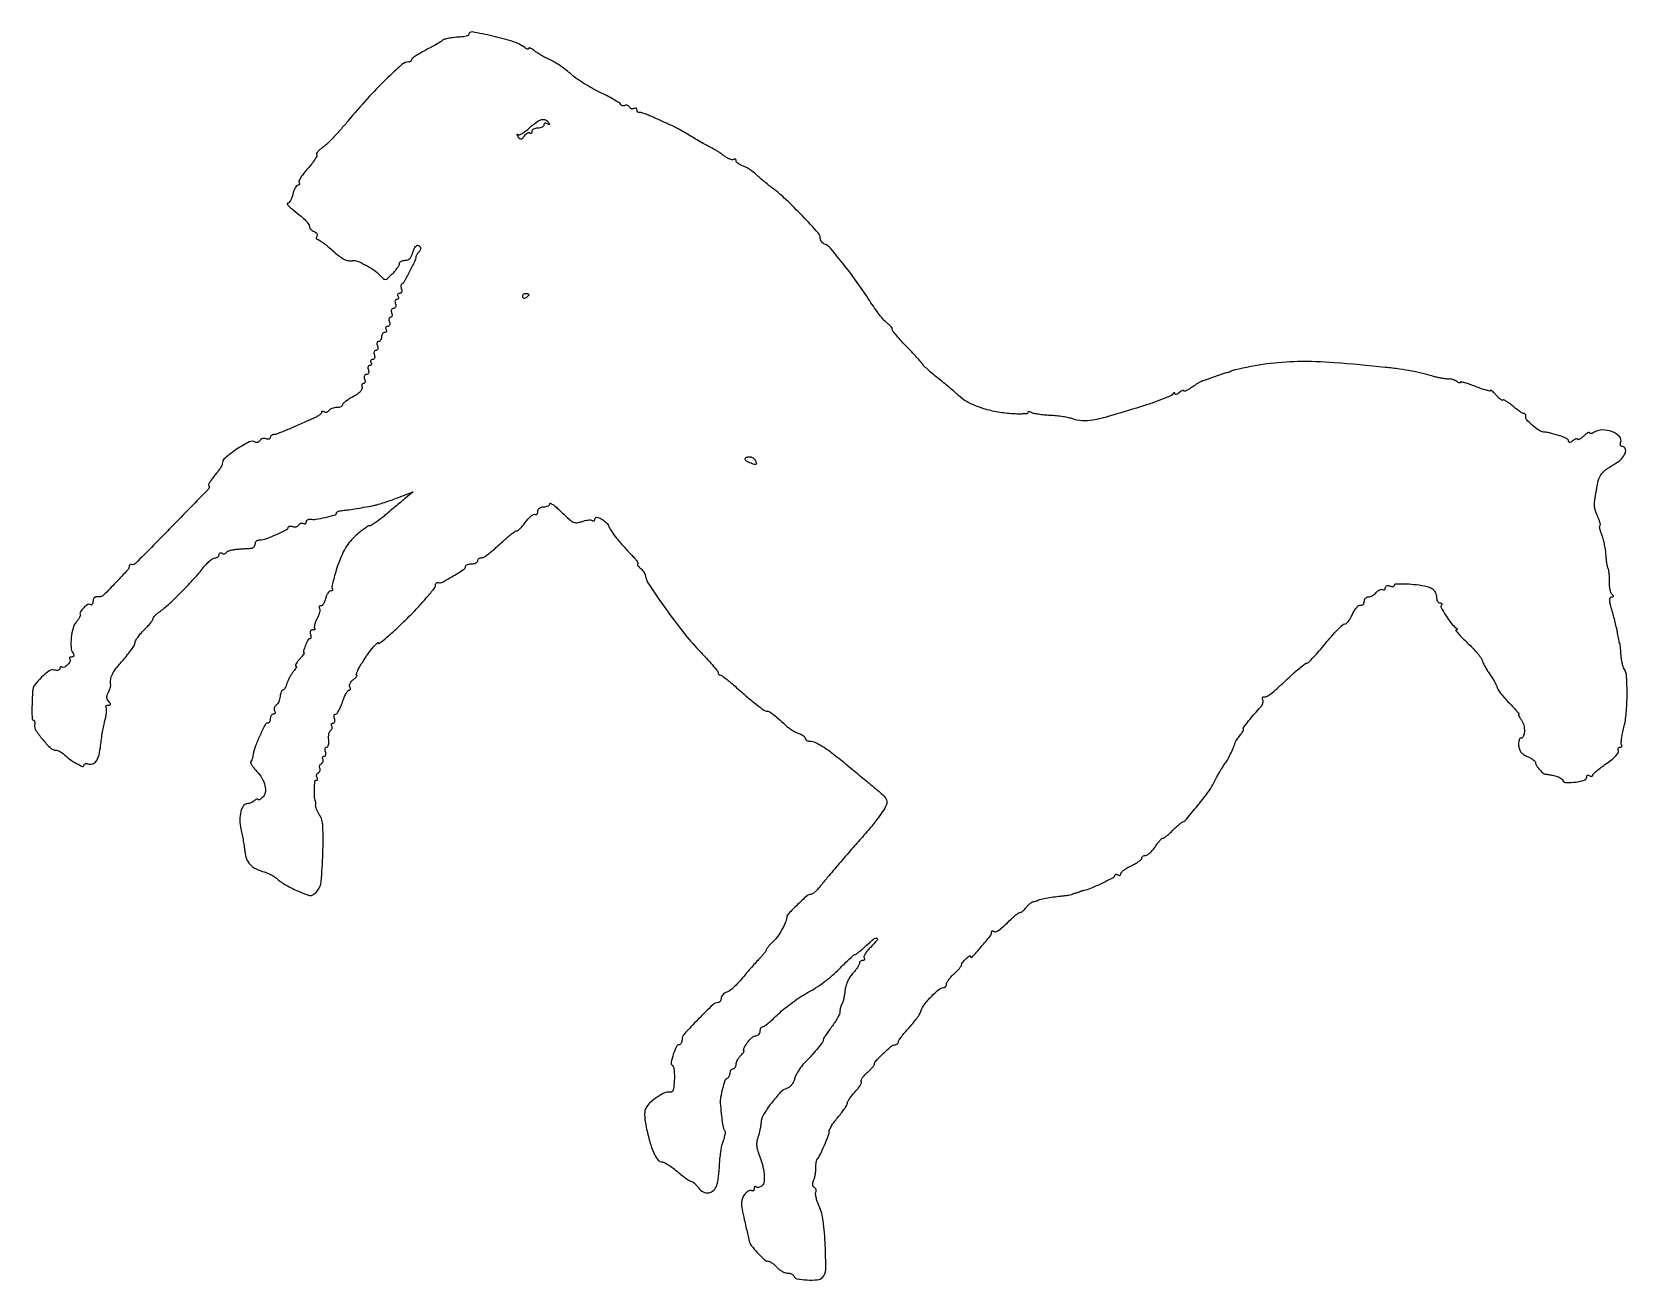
# Model space of a CAD drawing. Extents: x 1 to 531, y 1 to 416.
import ezdxf

# ---------------------------------------------------------------- set-up
doc = ezdxf.new("R2010")
doc.units = 0

msp = doc.modelspace()

# ---------------------------------------------------------------- linework, layer by layer
for points in [[(145.998013, 415.028466, -0.31225), (145.846557, 414.811338, -0.026598), (145.16234, 414.597265, -0.027772), (144.244662, 414.416481, -0.017403), (143.155961, 414.30265, 0.010465), (140.734852, 414.083415, 0.02528), (138.961432, 413.793976, 0.033334), (137.702861, 413.433463, 0.116437), (137, 412.97553, -0.069117), (136.616917, 412.671241, -0.003588), (135.251563, 411.87844, -0.005631), (133.605998, 410.963077, -0.004056), (131.75, 409.977247, 0.011632), (129.929836, 408.974803, 0.017466), (128.395312, 408.0093, 0.012503), (127.199951, 407.153143, 0.235266), (127, 406.751717, -0.131082), (126.923532, 406.465049, -0.100631), (126.708484, 406.220817, -0.088289), (126.386795, 406.056539, -0.074143), (126.007606, 406, 0.184377), (123.799898, 405.157249, 0.010779), (118.442403, 400.157469, 0.015316), (112.284827, 393.778424, 0.011042), (105.798866, 386.308662, -0.008321), (103.333529, 383.437966, -0.009317), (100.863472, 380.759018, -0.008713), (98.681843, 378.557717, -0.048143), (97.382137, 377.51473, 0.030491), (96.481181, 376.842523, 0.046786), (95.800146, 376.147631, 0.058838), (95.408896, 375.529477, 0.255427), (95.431259, 375.111226, -0.265366), (95.448886, 374.604877, -0.022593), (94.766826, 373.438533, -0.025204), (93.761129, 372.043818, -0.016611), (92.474269, 370.541633, 0.018389), (91.191411, 369.033299, 0.027569), (90.197246, 367.619599, 0.026199), (89.542491, 366.436266, 0.257093), (89.570162, 365.886475, -0.087273), (89.705163, 365.547955, -0.166138), (89.66935, 365.260402, -0.178763), (89.469295, 365.068793, -0.102872), (89.138472, 365, 0.223055), (88.717065, 364.802163, 0.048302), (88.253102, 364.11875, 0.041651), (87.823903, 363.148901, 0.029303), (87.5, 362, -0.03159), (87.170462, 360.851243, -0.044187), (86.72462, 359.88125, -0.052059), (86.236709, 359.202387, -0.214082), (85.785686, 359, 0.504666), (85.641157, 358.804273, 0.097467), (85.887735, 358.345326, 0.039846), (86.5788, 357.628336, 0.016598), (87.615141, 356.771323, -0.007652), (90.286626, 354.641418, -0.029), (91.854444, 353.191457, -0.047722), (92.730753, 352.087803, -0.144928), (93, 351.178417, 0.135083), (93.113681, 350.765313, 0.06208), (93.459243, 350.321054, 0.054904), (93.96538, 349.915085, 0.050019), (94.563382, 349.614052, -0.069381), (95.114498, 349.309425, -0.099723), (95.484691, 348.894529, -0.123594), (95.617935, 348.437686, -0.148943), (95.504365, 348.007063, 0.059701), (95.32476, 347.619862, 0.124369), (95.302444, 347.290189, 0.185501), (95.43568, 347.071264, 0.159724), (95.690983, 346.980816, -0.143553), (96.18133, 346.824357, -0.00905), (97.434141, 345.944778, -0.01273), (98.902063, 344.815639, -0.009081), (100.489071, 343.480816, 0.010894), (103.028722, 341.360406, 0.049684), (104.641907, 340.315903, 0.084757), (105.971389, 339.895593, 0.080339), (107.39104, 339.928592, -0.147426), (108.929019, 339.760023, -0.022373), (111.748899, 338.409497, -0.026078), (114.549811, 336.717069, -0.059961), (116.405727, 335.10417, 0.022978), (117.601986, 333.898578, 0.213197), (118.281556, 333.670936, 0.161488), (119.009536, 333.993489, 0.012026), (120.602953, 335.512043, 0.020047), (121.520647, 336.506433, 0.024248), (122.295867, 337.51206, 0.023942), (122.855913, 338.404613, 0.12883), (123, 338.954545, -0.175607), (123.144575, 339.353494, -0.092905), (123.555655, 339.692898, -0.073099), (124.167905, 339.922626, -0.053306), (124.891592, 340, 0.102549), (125.722417, 340.172211, 0.09348), (126.447766, 340.663337, 0.080962), (127.022088, 341.454981, 0.055092), (127.410644, 342.5, -0.034719), (127.722843, 343.457085, -0.046776), (128.141941, 344.265625, -0.05533), (128.598489, 344.827615, -0.196992), (129.019052, 345, -0.175289), (129.662448, 344.767289, -0.197878), (129.967771, 344.18929, -0.138512), (129.820972, 343.382553, -0.08272), (129.25, 342.583333, 0.03517), (128.958092, 342.247194, 0.03056), (128.700931, 341.857813, 0.031774), (128.51187, 341.475301, 0.074355), (128.434021, 341.166667, -0.087237), (128.037437, 339.748502, -0.007271), (126.331847, 336.316808, -0.004874), (124.486783, 332.820218, -0.163893), (123.806177, 332.185392, 0.186052), (123.582195, 331.957701, 0.082121), (123.477966, 331.541554, 0.064818), (123.503556, 331.007897, 0.047294), (123.663166, 330.435392, -0.072613), (123.786713, 329.886609, -0.120928), (123.709662, 329.421647, -0.152578), (123.447166, 329.114844, -0.140985), (123.047972, 329, 0.095723), (122.65063, 328.923227, 0.173661), (122.406028, 328.70625, 0.171987), (122.353415, 328.381563, 0.093667), (122.5, 328, -0.079467), (122.659353, 327.617748, -0.157566), (122.63462, 327.29375, -0.184509), (122.43288, 327.078784, -0.113538), (122.090402, 327, 0.172457), (121.747127, 326.877971, 0.149855), (121.53372, 326.559375, 0.105471), (121.493584, 326.074174, 0.059765), (121.638374, 325.5, -0.072198), (121.768056, 324.926168, -0.1207), (121.688598, 324.440365, -0.152772), (121.415689, 324.119991, -0.14144), (121, 324, 0.14144), (120.584311, 323.880009, 0.152772), (120.311402, 323.559635, 0.1207), (120.231944, 323.073832, 0.072198), (120.361626, 322.5, -0.053929), (120.513619, 321.925537, -0.097172), (120.492835, 321.440625, -0.145365), (120.308551, 321.122669, -0.191493), (120, 321, 0.191493), (119.691449, 320.877331, 0.145365), (119.507165, 320.559375, 0.097172), (119.486381, 320.074463, 0.053929), (119.638374, 319.5, -0.069008), (119.771857, 318.926317, -0.116977), (119.70238, 318.440625, -0.152575), (119.444764, 318.120613, -0.148627), (119.047972, 318, 0.095723), (118.65063, 317.923227, 0.173661), (118.406028, 317.70625, 0.171987), (118.353415, 317.381563, 0.093667), (118.5, 317, -0.082592), (118.656512, 316.6179, -0.161196), (118.6254, 316.29375, -0.182303), (118.413961, 316.078288, -0.108972), (118.059017, 316, 0.140337), (117.655173, 315.884374, 0.099915), (117.311086, 315.559375, 0.085131), (117.079345, 315.073318, 0.06887), (117, 314.5, -0.062722), (116.92777, 313.926468, -0.08088), (116.715469, 313.440625, -0.098158), (116.400789, 313.115494, -0.152681), (116.031385, 313, 0.184534), (115.710807, 312.877514, 0.147206), (115.516384, 312.559375, 0.100118), (115.488865, 312.074366, 0.055937), (115.638374, 311.5, -0.062927), (115.779282, 310.92599, -0.109632), (115.728935, 310.440625, -0.151303), (115.500163, 310.121579, -0.163532), (115.138374, 310, 0.163532), (114.776585, 309.878421, 0.151303), (114.547812, 309.559375, 0.109632), (114.497466, 309.07401, 0.062927), (114.638374, 308.5, -0.069008), (114.771857, 307.926317, -0.116977), (114.70238, 307.440625, -0.152575), (114.444764, 307.120613, -0.148627), (114.047972, 307, 0.095723), (113.65063, 306.923227, 0.173661), (113.406028, 306.70625, 0.171987), (113.353415, 306.381563, 0.093667), (113.5, 306, -0.079467), (113.659353, 305.617748, -0.157566), (113.63462, 305.29375, -0.184509), (113.43288, 305.078784, -0.113538), (113.090402, 305, 0.172457), (112.747127, 304.877971, 0.149855), (112.53372, 304.559375, 0.105471), (112.493584, 304.074174, 0.059765), (112.638374, 303.5, -0.072198), (112.768056, 302.926168, -0.1207), (112.688598, 302.440365, -0.152772), (112.415689, 302.119991, -0.14144), (112, 302, 0.14144), (111.584311, 301.880009, 0.152772), (111.311402, 301.559635, 0.1207), (111.231944, 301.073832, 0.072198), (111.361626, 300.5, -0.053929), (111.513619, 299.925537, -0.097172), (111.492835, 299.440625, -0.145365), (111.308551, 299.122669, -0.191493), (111, 299, 0.15718), (110.683191, 298.897885, 0.152034), (110.480539, 298.628761, 0.112702), (110.431545, 298.219717, 0.065383), (110.547732, 297.736208, -0.227033), (110.497691, 297.112736, -0.059681), (109.878174, 296.290671, -0.047451), (108.85191, 295.406892, -0.030537), (107.516347, 294.578737, 0.017323), (106.169389, 293.791987, 0.024501), (105.032927, 292.993834, 0.022345), (104.18699, 292.272662, 0.207963), (104, 291.842529, -0.213467), (103.855852, 291.520281, -0.080177), (103.429836, 291.247493, -0.060997), (102.802152, 291.061764, -0.041485), (102.059017, 291, 0.047606), (101.269959, 290.924701, 0.046638), (100.503689, 290.701458, 0.050526), (99.87003, 290.373446, 0.110089), (99.489919, 289.983688, -0.090427), (99.179369, 289.639411, -0.095498), (98.77286, 289.434921, -0.099685), (98.334197, 289.401101, -0.108373), (97.930902, 289.542705, 0.065123), (97.574435, 289.703398, 0.137187), (97.273452, 289.709653, 0.191349), (97.075841, 289.565565, 0.141597), (97, 289.303128, -0.219841), (96.817245, 288.907563, -0.02749), (96.045312, 288.320448, -0.028223), (94.994915, 287.692463, -0.019825), (93.75, 287.10217, 0.001324), (92.207307, 286.439412, 0.000628), (90.222366, 285.577466, 0.000622), (88.148343, 284.670668, 0.000881), (86.304864, 283.858059, -0.008552), (84.621277, 283.146571, -0.010644), (83.032183, 282.545805, -0.00906), (81.686054, 282.096661, -0.076127), (81.054864, 282, 0.090661), (80.652147, 281.926374, 0.095576), (80.309866, 281.715469, 0.099646), (80.08084, 281.400931, 0.108099), (80, 281.031385, -0.170338), (79.886291, 280.707295, -0.150241), (79.589088, 280.504982, -0.106442), (79.136572, 280.465361, -0.060487), (78.601151, 280.599558, 0.079342), (78.016242, 280.723038, 0.077271), (77.416328, 280.660098, 0.081875), (76.893866, 280.42543, 0.108341), (76.532052, 280.051862, -0.079822), (76.209478, 279.678748, -0.09122), (75.799765, 279.445968, -0.100758), (75.368111, 279.387821, -0.122263), (74.98036, 279.512138, 0.263559), (73.003595, 279.587641, 0.027148), (68.825889, 277.1314, 0.028072), (64.928549, 274.218026, 0.221717), (64, 272.226968, -0.12787), (63.866691, 271.714226, -0.0169), (63.282352, 270.744941, -0.018699), (62.492445, 269.623637, -0.014689), (61.556942, 268.467914, 0.018078), (60.649892, 267.331683, 0.026908), (59.948769, 266.270236, 0.025241), (59.487754, 265.383568, 0.250707), (59.512987, 264.978986, -0.344035), (59.389109, 263.848324, -0.00084), (47.255645, 251.42286, -0.000916), (35.116199, 239.078319, -0.279417), (33.814145, 238.75, 0.11613), (33.504031, 238.770718, 0.13788), (33.239155, 238.646489, 0.126253), (33.062022, 238.391446, 0.089201), (33, 238.046559, -0.18936), (32.594726, 237.014815, -0.003635), (28.58631, 232.762207, -0.003942), (24.537503, 228.595112, -0.168295), (23.444896, 228.055895, -0.016893), (23.20866, 228.03429, -0.004688), (22.836938, 228.016419, -0.004727), (22.415484, 228.004104, -0.004939), (22, 228, 0.153634), (21.618621, 227.879982, 0.097988), (21.29375, 227.542039, 0.080552), (21.074545, 227.037096, 0.062283), (21, 226.440983, -0.057307), (20.935851, 225.88313, -0.123371), (20.739534, 225.500904, -0.190638), (20.449263, 225.351971, -0.164171), (20.113307, 225.429973, 0.288194), (19.237062, 225.423307, 0.053401), (17.919963, 224.368009, 0.052753), (16.83811, 223.038892, 0.251722), (16.758184, 222.096305, -0.198427), (16.763946, 221.754173, -0.030801), (16.471575, 221.127469, -0.03033), (16.012466, 220.39311, -0.022185), (15.419938, 219.635505, 0.111055), (14.359672, 217.632757, 0.040893), (13.771304, 214.470396, 0.040651), (13.704543, 211.284367, 0.123946), (14.353415, 209.23718, -0.066866), (14.574674, 208.741774, -0.162211), (14.560786, 208.346387, -0.200671), (14.322581, 208.092128, -0.105869), (13.89235, 208, 0.048844), (13.463121, 207.957969, 0.146004), (13.204887, 207.821824, 0.260469), (13.146434, 207.623075, 0.141387), (13.273222, 207.393444, -0.312244), (13.413587, 206.622497, -0.080409), (12.675387, 205.509606, -0.076648), (11.597888, 204.653065, -0.272197), (10.75, 204.663977, 0.108203), (10.464329, 204.76145, 0.179814), (10.220313, 204.701069, 0.160773), (10.056532, 204.487221, 0.083887), (10, 204.152637, -0.214071), (9.852589, 203.824112, -0.118473), (9.457532, 203.612683, -0.08035), (8.860566, 203.555683, -0.04769), (8.1533, 203.670162, 0.21941), (6.438822, 203.364909, 0.040384), (3.894204, 201.269452, 0.041985), (1.667852, 198.716937, 0.144883), (0.932103, 196.673275, 0.004594), (0.714286, 192.196613, 0.015786), (0.691419, 189.287538, 0.015464), (0.798356, 187.332203, 0.3897), (1.161516, 186.999241, -0.243744), (1.396253, 186.877924, -0.08912), (1.559613, 186.528975, -0.06279), (1.629762, 186.01118, -0.038762), (1.587801, 185.397269, 0.185913), (1.996127, 183.587439, 0.026783), (4.310076, 180.499479, 0.026484), (6.93714, 177.677213, 0.194459), (8.61257, 177, -0.077965), (9.184046, 176.910345, -0.036554), (9.879719, 176.629004, -0.03508), (10.581125, 176.220378, -0.041307), (11.178571, 175.737035, 0.034259), (13.195734, 174.0576, 0.029633), (15.520584, 172.57874, 0.029031), (17.51169, 171.618757, 0.534032), (18, 171.945562, -0.143984), (18.100069, 172.285858, -0.149949), (18.367188, 172.511358, -0.117907), (18.772063, 172.580317, -0.071437), (19.25, 172.47912, 0.163744), (20.827205, 172.43703, 0.166047), (22.098335, 173.35804, 0.095634), (23.013966, 175.386576, 0.032929), (23.552934, 178.574652, -0.00991), (23.813521, 180.709562, -0.007386), (24.182329, 183.053737, -0.007472), (24.59585, 185.254114, -0.016792), (24.990145, 186.906154, 0.01897), (25.309884, 188.272136, 0.023765), (25.4972, 189.55963, 0.022995), (25.551765, 190.629212, 0.140556), (25.403492, 191.156154, -0.130975), (25.30673, 191.476769, -0.189958), (25.405, 191.75212, -0.144478), (25.697564, 191.937826, -0.069766), (26.140983, 192, 0.049117), (26.701687, 192.055213, 0.332216), (26.877059, 192.25, 0.199285), (26.776213, 192.573817, 0.022522), (26.246804, 193.153196, -0.081568), (25.799933, 193.775688, -0.099555), (25.614994, 194.46702, -0.088008), (25.702666, 195.242123, -0.050844), (26.060308, 196.112686, 0.021647), (26.420626, 196.862217, 0.023452), (26.704286, 197.620593, 0.023798), (26.884454, 198.288596, 0.095594), (26.895082, 198.70949, -0.080335), (26.885938, 200.525526, -0.076262), (27.44547, 202.287311, -0.052109), (28.719995, 204.302833, -0.016894), (31, 207, 0.013779), (32.531844, 208.789394, 0.018035), (33.825, 210.510435, 0.015732), (34.790349, 211.994027, 0.1372), (35, 212.743679, -0.129362), (35.181934, 213.43511, -0.024849), (35.88125, 214.540011, -0.024969), (36.851493, 215.780163, -0.020738), (38, 217, 0.012858), (39.149058, 218.182524, 0.017504), (40.11875, 219.309946, 0.014453), (40.852092, 220.281816, 0.155617), (41, 220.745537, -0.15623), (41.130042, 221.151567, -0.030975), (41.617188, 221.751715, -0.030065), (42.296673, 222.406535, -0.024023), (43.101065, 223.029241, 0.035636), (45.965793, 225.35519, 0.008345), (50.407184, 229.661013, 0.008924), (54.78511, 234.208906, 0.024232), (57.666605, 237.629543, -0.023914), (58.752152, 238.919862, -0.029363), (59.887973, 240.009928, -0.030174), (60.923862, 240.790581, -0.147423), (61.618689, 241, 0.075086), (62.146453, 241.079705, 0.088809), (62.59424, 241.311086, 0.100694), (62.893583, 241.655155, 0.129539), (63, 242.059017, -0.098926), (63.071817, 242.418448, -0.176081), (63.273452, 242.637945, -0.169366), (63.57557, 242.681645, -0.090666), (63.930902, 242.542705, 0.091579), (64.326847, 242.388711, 0.095876), (64.745048, 242.38992, 0.099489), (65.120405, 242.54526, 0.107034), (65.39524, 242.830494, -0.157364), (65.803389, 243.177815, -0.029951), (66.737142, 243.500785, -0.029315), (67.917274, 243.757886, -0.023272), (69.214338, 243.900298, 0.000936), (70.563928, 243.987731, 0.00096), (71.902024, 244.079514, 0.000928), (73.062949, 244.163551, 0.004044), (73.75, 244.220158, 0.102411), (74.227165, 244.364842, 0.09015), (74.632812, 244.691755, 0.087868), (74.905235, 245.14895, 0.090768), (75, 245.666667, -0.111213), (75.114553, 246.175314, -0.100043), (75.43861, 246.608333, -0.094672), (75.923033, 246.898802, -0.088066), (76.49314, 247, 0.087522), (78.5266, 247.358691, 0.016802), (82.013909, 248.762893, 0.010312), (85.491681, 250.38753, 0.285701), (86, 251.204515, -0.231114), (86.114341, 251.438672, -0.131535), (86.410912, 251.564314, -0.082117), (86.862742, 251.553147, -0.044487), (87.398849, 251.400442, 0.079342), (87.983758, 251.276962, 0.077271), (88.583672, 251.339902, 0.081875), (89.106134, 251.57457, 0.108341), (89.467948, 251.948138, -0.08451), (89.794407, 252.318712, -0.093295), (90.214763, 252.545053, -0.100463), (90.66252, 252.593431, -0.11575), (91.069098, 252.457295, 0.095669), (91.424206, 252.322488, 0.173618), (91.726548, 252.374932, 0.17203), (91.928753, 252.608048, 0.093719), (92, 252.98482, -0.118627), (92.097187, 253.388685, -0.120258), (92.367188, 253.701754, -0.110115), (92.77279, 253.873438, -0.087277), (93.25, 253.876758, 0.080533), (95.153237, 253.864502, 0.018159), (98.341532, 254.47964, 0.010686), (101.537985, 255.289976, 0.337266), (102, 255.897005, -0.219487), (102.124512, 256.166985, -0.065838), (102.514062, 256.419468, -0.05232), (103.079908, 256.619014, -0.036254), (103.75, 256.728539, 0.013009), (105.444504, 256.925223, 0.003578), (108.100162, 257.323129, 0.003556), (111.151858, 257.824988, 0.003373), (114.250429, 258.378757, 0.025574), (115.463591, 258.668872, 0.006043), (117.454814, 259.280366, 0.006205), (119.729328, 260.040301, 0.006079), (122, 260.861487), (127.5, 262.926502), (125, 260.870245, 0.001262), (123.743958, 259.831821, 0.000451), (121.956563, 258.343771, 0.000447), (119.998702, 256.707844, 0.000528), (118.150001, 255.156993, -0.009942), (116.431221, 253.769413, -0.014754), (114.867385, 252.629697, -0.009797), (113.539668, 251.758504, -0.207601), (113.083647, 251.688785, 0.209868), (112.637589, 251.618604, 0.011725), (111.445557, 250.814877, 0.016436), (110.041866, 249.74878, 0.011163), (108.513114, 248.448678, 0.035708), (106.576509, 246.460823, 0.039664), (105.016128, 244.282829, 0.034989), (103.675703, 241.659839, 0.019467), (102.398456, 238.302777, 0.009436), (101.567908, 235.671557, 0.013841), (100.945939, 233.325978, 0.00914), (100.522946, 231.372513, 0.18935), (100.628005, 230.792883, -0.109732), (100.733114, 230.490939, -0.182695), (100.668598, 230.232909, -0.160588), (100.438649, 230.059573, -0.082051), (100.078069, 230, 0.189922), (99.634611, 229.825252, 0.058024), (99.159277, 229.265625, 0.048811), (98.727259, 228.456976, 0.036821), (98.410644, 227.5, -0.033639), (98.10071, 226.542859, -0.045696), (97.688259, 225.734375, -0.05385), (97.241337, 225.171027, -0.200769), (96.832575, 225, 0.096731), (96.509046, 224.936818, 0.174447), (96.310385, 224.758626, 0.171163), (96.268649, 224.491868, 0.092697), (96.389805, 224.1783, -0.16531), (96.500775, 223.695485, -0.034978), (96.351068, 222.831988, -0.033085), (96.025471, 221.807576, -0.026179), (95.544799, 220.748989, 0.024541), (95.068283, 219.70862, 0.034799), (94.756993, 218.739724, 0.037421), (94.62468, 217.952364, 0.222854), (94.762644, 217.570689, -0.167816), (94.867447, 217.35531, -0.257798), (94.791557, 217.16764, -0.127646), (94.51027, 217.039318, -0.043546), (94.059678, 217, 0.127746), (93.610662, 216.883377, 0.158048), (93.317925, 216.568555, 0.128612), (93.230055, 216.084957, 0.07271), (93.361626, 215.5, -0.048567), (93.520279, 214.925294, -0.088859), (93.517876, 214.440625, -0.138659), (93.361327, 214.122871, -0.21248), (93.085247, 214, 0.284573), (92.478762, 213.624405, 0.022707), (91.681825, 211.822504, 0.022314), (91.052632, 209.963678, 0.329567), (91.278243, 209.354988, -0.422799), (91.30311, 209.226834, -0.008483), (90.875269, 208.634232, -0.014667), (90.309605, 207.922609, -0.008653), (89.595012, 207.104988, 0.019971), (88.91987, 206.296279, 0.044032), (88.487545, 205.61834, 0.088862), (88.348291, 205.171993, 0.451365), (88.5, 205, -0.381038), (88.67137, 204.847221, -0.127734), (88.620637, 204.485938, -0.057057), (88.307241, 203.922485, -0.024757), (87.773268, 203.25, 0.033326), (87.134731, 202.416923, 0.020055), (86.486554, 201.353125, 0.020042), (85.924638, 200.238783, 0.032804), (85.550893, 199.25, -0.027446), (85.235705, 198.388353, -0.038218), (84.855196, 197.660937, -0.042637), (84.467647, 197.144286, -0.213665), (84.145417, 197, 0.242311), (83.857305, 196.851665, 0.058067), (83.589256, 196.365493, 0.046859), (83.3777, 195.667324, 0.031356), (83.262899, 194.839977, -0.046523), (83.113456, 193.9597, -0.043407), (82.801886, 193.10056, -0.046349), (82.385564, 192.385582, -0.099652), (81.921979, 191.951781, 0.093267), (81.524529, 191.589185, 0.096401), (81.291714, 191.110916, 0.09918), (81.258911, 190.591758, 0.105125), (81.430902, 190.111803, -0.072223), (81.61547, 189.686428, -0.148061), (81.605103, 189.326592, -0.188844), (81.406576, 189.08901, -0.126017), (81.059017, 189, 0.140337), (80.655173, 188.884374, 0.099915), (80.311086, 188.559375, 0.085131), (80.079345, 188.073318, 0.06887), (80, 187.5, -0.057502), (79.933802, 186.926281, -0.076763), (79.738145, 186.440625, -0.095686), (79.448627, 186.115148, -0.164718), (79.10858, 186, 0.281402), (78.267732, 185.48607, 0.010752), (76.598425, 182.048435, 0.019246), (75.103951, 178.434028, 0.042648), (74.313873, 175.560722, -0.01814), (74.140308, 174.782266, -0.020237), (73.915916, 174.046761, -0.020025), (73.675982, 173.440114, -0.092444), (73.463388, 173.130055, 0.319199), (73.407017, 172.796556, 0.029897), (73.837052, 172.028269, 0.029677), (74.520542, 171.089654, 0.018403), (75.425472, 170.069333, -0.058385), (77.233306, 167.66989, -0.077978), (78.226703, 165.134438, -0.097228), (78.280998, 162.866235, -0.16433), (77.38581, 161.210573, -0.024216), (76.853168, 160.761058, -0.056892), (76.407082, 160.494341, -0.132024), (76.122502, 160.447631, -0.385263), (76, 160.583018, 0.318537), (75.888762, 160.73991, 0.158596), (75.632812, 160.745726, 0.070464), (75.230334, 160.5599, 0.02988), (74.75, 160.207482, -0.036993), (74.197906, 159.814359, -0.03309), (73.573437, 159.490312, -0.034632), (72.971761, 159.275258, -0.08187), (72.5, 159.222839, 0.252435), (71.135015, 158.577191, 0.094215), (70.189149, 156.601787, 0.069457), (69.847371, 153.767174, 0.053789), (70.239121, 150.678808, -0.009627), (70.640128, 148.837134, -0.006806), (71.022297, 146.755015, -0.006872), (71.333191, 144.754461, -0.014388), (71.508672, 143.189328, 0.076676), (72.079975, 140.812943, 0.095372), (73.321397, 138.914616, 0.086409), (75.287591, 137.483782, 0.052122), (78, 136.485834, -0.040555), (79.102521, 136.108853, -0.023833), (80.353125, 135.492065, -0.023733), (81.552347, 134.751359, -0.037015), (82.5, 133.99322, 0.041789), (83.583495, 133.143217, 0.014344), (85.281817, 132.094937, 0.014142), (87.230149, 131.040569, 0.015894), (89.161503, 130.140821, 0.008309), (92.119707, 128.933249, 0.085857), (93.406104, 128.67295, 0.165022), (94.351833, 128.964192, 0.052397), (95.465619, 129.962009, 0.162682), (96.924074, 133.290048, 0.014546), (97.491929, 142.527314, 0.01568), (97.500695, 151.751719, 0.136166), (96.295298, 155.633659, -0.021666), (95.781318, 156.514072, -0.025029), (95.371894, 157.395043, -0.025243), (95.104143, 158.16536, -0.116409), (95.079641, 158.633659, 0.02789), (95.125456, 159.002033, 0.023982), (95.133269, 159.392387, 0.024691), (95.105733, 159.747855, 0.061538), (95.041455, 160, -0.080522), (94.704032, 161.568997, -0.022338), (94.687704, 164.09478, -0.014472), (94.855369, 166.588085, -0.386369), (95.309017, 167.000073, 0.143019), (95.569111, 167.075998, 0.191463), (95.711382, 167.273474, 0.136258), (95.703894, 167.574417, 0.064551), (95.542705, 167.930902, -0.110145), (95.402413, 168.334982, -0.099917), (95.439712, 168.775821, -0.094986), (95.649431, 169.185645, -0.088941), (96, 169.5, 0.082063), (96.354115, 169.808915, 0.092249), (96.572832, 170.203881, 0.100657), (96.623747, 170.622221, 0.11907), (96.5, 171, -0.11907), (96.376253, 171.377779, -0.100657), (96.427168, 171.796119, -0.092249), (96.645885, 172.191085, -0.082063), (97, 172.5, 0.088941), (97.350569, 172.814355, 0.094986), (97.560288, 173.224179, 0.099917), (97.597587, 173.665018, 0.110145), (97.457295, 174.069098, -0.08716), (97.315434, 174.424589, -0.166025), (97.352836, 174.726548, -0.178851), (97.562601, 174.927745, -0.10301), (97.909598, 175, 0.172457), (98.252873, 175.122029, 0.149855), (98.46628, 175.440625, 0.105471), (98.506416, 175.925826, 0.059765), (98.361626, 176.5, -0.055992), (98.212187, 177.074364, -0.100197), (98.23989, 177.559375, -0.147252), (98.43459, 177.87752, -0.184348), (98.755498, 178, 0.248517), (99.105882, 178.185617, 0.081347), (99.359715, 178.733111, 0.058661), (99.48541, 179.539644, 0.036704), (99.451015, 180.495697, -0.036418), (99.414565, 181.493068, -0.043433), (99.530069, 182.426719, -0.048804), (99.766816, 183.172394, -0.154273), (100.10484, 183.564795, 0.099382), (100.414984, 183.854703, 0.098025), (100.591085, 184.243212, 0.097863), (100.606048, 184.670058, 0.098696), (100.457295, 185.069098, -0.08716), (100.315434, 185.424589, -0.166025), (100.352836, 185.726548, -0.178851), (100.562601, 185.927745, -0.10301), (100.909598, 186, 0.172457), (101.252873, 186.122029, 0.149855), (101.46628, 186.440625, 0.105471), (101.506416, 186.925826, 0.059765), (101.361626, 187.5, -0.054547), (101.2104, 188.074434, -0.098089), (101.233267, 188.559375, -0.145968), (101.420688, 188.877383, -0.189301), (101.732952, 189, 0.239396), (102.176329, 189.225191, 0.028828), (102.789505, 190.175, 0.029231), (103.425391, 191.46762, 0.019991), (104, 193, -0.018978), (104.571101, 194.532464, -0.027963), (105.196403, 195.825, -0.026877), (105.795749, 196.780467, -0.243874), (106.219077, 197, 0.149183), (106.505961, 197.087545, 0.191612), (106.660339, 197.313295, 0.132299), (106.645885, 197.657997, 0.06223), (106.458879, 198.066535, -0.169997), (106.345923, 198.579361, -0.082587), (106.536829, 199.231513, -0.066971), (106.990867, 199.919531, -0.051392), (107.649862, 200.534731, 0.019644), (108.308907, 201.076044, 0.048745), (108.732525, 201.533997, 0.128569), (108.854522, 201.828009, 0.44259), (108.737455, 201.968197, -0.500537), (108.577966, 202.200843, -0.023407), (108.982884, 203.232556, -0.023115), (109.674052, 204.60329, -0.012463), (110.643764, 206.227738, -0.012616), (112.549964, 209.085029, -0.021148), (114.310028, 211.372397, -0.028622), (115.627348, 212.771317, -0.658388), (116, 212.610989, 0.633823), (116.297616, 212.470528, 0.005351), (118.82656, 214.598813, 0.010123), (121.858335, 217.314878, 0.006255), (125.316269, 220.623147, 0.009636), (128.977618, 224.355962, 0.013186), (132.117259, 227.863619, 0.008684), (134.606921, 230.90267, 0.168824), (135, 232.033659, -0.100036), (135.070591, 232.382959, -0.127899), (135.269377, 232.6427, -0.129489), (135.56739, 232.77067, -0.103923), (135.917027, 232.75, 0.193376), (137.259867, 232.906313, 0.011359), (140.895399, 234.99095, 0.010045), (144.4685, 237.248267, 0.251954), (145, 238.236068, -0.233784), (145.1448, 238.528831, -0.071948), (145.5875, 238.775595, -0.054923), (146.234036, 238.944219, -0.036364), (147, 239, 0.048028), (147.765418, 239.073693, 0.068025), (148.4125, 239.29375, 0.088204), (148.848523, 239.618118, 0.191087), (149, 240, -0.103343), (149.079718, 240.381578, -0.098858), (149.306148, 240.70625, -0.096874), (149.644395, 240.923814, -0.094894), (150.042206, 241, 0.122983), (151.033293, 241.247518, 0.039464), (152.321144, 242.070017, 0.020786), (154.229398, 243.641171, 0.003704), (157.649291, 246.75, -0.011111), (159.060172, 247.994886, -0.015282), (160.38552, 249.045312, -0.011908), (161.520303, 249.848297, -0.149091), (162.017755, 250, 0.177469), (162.464809, 250.163836, 0.021593), (163.245247, 250.884704, 0.02346), (164.125266, 251.858286, 0.017321), (165.008372, 253.011758, -0.027681), (165.897118, 254.124096, -0.042343), (166.794256, 254.971147, -0.050994), (167.578508, 255.473997, -0.261163), (168.076467, 255.452741, 0.155283), (168.426608, 255.365023, 0.191438), (168.728712, 255.507592, 0.128552), (168.932928, 255.885112, 0.060112), (169, 256.440983, -0.12119), (169.150115, 257.051226, -0.106973), (169.570715, 257.555123, -0.093907), (170.214978, 257.886332, -0.072022), (171, 258, 0.049959), (171.765325, 258.076661, 0.069942), (172.4125, 258.305101, 0.090092), (172.847934, 258.642127, 0.185177), (173, 259.038643, -0.569033), (173.253789, 259.189436, -0.033492), (174.186505, 258.597478, -0.024768), (175.488232, 257.540505, -0.012219), (177.039167, 256.078285, 0.012907), (179.396172, 253.862217, 0.074456), (180.823274, 252.926943, 0.128226), (182.086739, 252.701674, 0.071296), (183.623083, 253.046796, -0.028828), (184.664501, 253.375438, -0.033159), (185.689412, 253.563789, -0.035219), (186.563353, 253.603179, -0.132825), (187.083916, 253.448137, 0.096717), (187.433326, 253.316322, 0.174436), (187.7309, 253.3697, 0.171175), (187.929997, 253.601875, 0.092711), (188, 253.976167, -0.455813), (188.58192, 254.481876, -0.092029), (190.062, 253.985713, -0.06058), (191.750119, 252.760024, -0.114337), (192.687182, 251.372807, 0.061207), (193.508819, 249.827447, 0.01598), (195.196874, 247.573831, 0.014445), (197.474816, 244.889768, 0.009056), (200.284478, 241.87823, -0.013779), (201.298224, 240.770859, -0.027906), (202.020576, 239.836138, -0.039618), (202.405445, 239.168513, -0.537901), (202.284478, 238.968197, 0.340606), (202.132469, 238.840918, 0.186053), (202.171065, 238.586828, 0.066958), (202.476584, 238.186902, 0.025298), (203, 237.71458, -0.036977), (203.592975, 237.15384, -0.03114), (204.134624, 236.480115, -0.032292), (204.552089, 235.799717, -0.071609), (204.756166, 235.227886, 0.097816), (206.135188, 231.918594, 0.007588), (211.621321, 223.985235, 0.011316), (217.56633, 216.047349, 0.025687), (222.490694, 210.396574, -0.005743), (224.985252, 207.754522, -0.008702), (227.087891, 205.39457, -0.004203), (228.808132, 203.360469, -0.175156), (229, 202.829565, 0.088622), (229.056902, 202.511052, 0.09221), (229.220313, 202.236869, 0.096613), (229.463823, 202.049124, 0.108737), (229.75, 201.976797, -0.144329), (230.201762, 201.828288, -0.009331), (231.33733, 201.012539, -0.012993), (232.666638, 199.964592, -0.009286), (234.100485, 198.726797, 0.005192), (238.318171, 195.025107, 0.011298), (241.646794, 192.292641, 0.008679), (244.257744, 190.318459, 0.158827), (245.234985, 190, -0.131136), (246.047567, 189.783154, -0.030994), (247.229502, 189.002802, -0.020566), (248.881265, 187.648878, -0.005562), (251.382839, 185.369855, 0.026402), (252.416794, 184.503886, 0.02005), (253.633769, 183.663562, 0.020421), (254.842324, 182.966133, 0.043835), (255.834691, 182.552467, -0.03668), (256.66348, 182.220805, -0.047109), (257.36394, 181.793147, -0.054921), (257.849621, 181.33886, -0.179143), (258, 180.932612, 0.161484), (258.117966, 180.57688, 0.096417), (258.45096, 180.273955, 0.077863), (258.948057, 180.069332, 0.058839), (259.535183, 180, -0.113102), (261.349354, 179.584309, -0.029838), (263.963913, 178.121311, -0.022292), (267.390985, 175.703618, -0.008425), (271.965834, 172.035681, 0.000137), (274.236482, 170.152493, 0.000132), (276.539122, 168.244856, 0.00013), (278.570596, 166.563661, 0.000476), (279.859049, 165.5, -0.010143), (283.771096, 162.141219, -0.107873), (284.993807, 160.450591, -0.205849), (285.00202, 158.872981, -0.053295), (283.739572, 156.601697, -0.003802), (281.846455, 153.957775, -0.010394), (280.455761, 152.127614, -0.010811), (279.021166, 150.397186, -0.004411), (277, 148.104975, 0.00392), (273.521743, 144.168074, 0.002118), (269.298133, 139.269566, 0.001946), (265.328077, 134.588737, 0.008253), (263.009759, 131.739536, -0.021416), (262.109402, 130.690638, -0.026973), (261.186043, 129.804739, -0.026925), (260.355533, 129.164258, -0.151925), (259.82742, 129, 0.183695), (258.591719, 128.530162, 0.009705), (255.437009, 125.614221, 0.01024), (252.413114, 122.586832, 0.166015), (251.814654, 121.3, -0.074102), (251.359532, 119.548425, -0.02837), (250.241455, 117.285316, -0.028345), (248.796128, 115.041639, -0.043451), (247.279546, 113.297749, 0.012496), (246.406406, 112.410975, 0.017144), (245.669617, 111.568156, 0.013914), (245.110414, 110.842046, 0.158415), (245, 110.502294, -0.154152), (244.891809, 110.159709, -0.013328), (244.339063, 109.414902, -0.016568), (243.611821, 108.548392, -0.012097), (242.75, 107.633544, 0.011309), (241.656004, 106.475892, 0.004263), (240.176429, 104.809188, 0.00422), (238.596518, 102.967451, 0.005126), (237.148481, 101.214165, -0.018643), (235.726021, 99.583678, -0.020275), (234.223792, 98.110584, -0.020233), (232.843459, 96.960629, -0.08692), (231.898481, 96.467779, 0.063945), (231.172655, 96.130456, 0.064431), (230.557679, 95.621395, 0.070659), (230.141435, 95.025309, 0.117663), (230, 94.432612, -0.066413), (229.926936, 93.88497, -0.083508), (229.713008, 93.42083, -0.099345), (229.395577, 93.110409, -0.145053), (229.023005, 93, 0.193327), (227.218093, 92.275028, 0.008726), (222.378952, 87.475052, 0.008907), (217.719291, 82.515154, 0.186204), (217, 80.650666, -0.05269), (216.933263, 80.019128, -0.072534), (216.734986, 79.484883, -0.092429), (216.442121, 79.126056, -0.177308), (216.097825, 79, 0.290202), (215.141532, 78.393922, 0.029867), (214.100181, 75.796571, 0.029802), (213.376435, 73.097724, 0.299508), (213.787865, 72.066419, -0.204816), (214.237081, 71.34601, -0.026759), (214.421587, 69.507289, -0.026039), (214.40816, 67.093174, -0.015148), (214.153669, 64.206163, -0.098758), (213.999327, 63.732653, -0.106768), (213.677953, 63.369691, -0.107968), (213.23863, 63.174417, -0.103024), (212.75, 63.175475, 0.168355), (211.179129, 62.976341, 0.033438), (208.693699, 61.531657, 0.035927), (206.326343, 59.67453, 0.085803), (204.956796, 57.919272, 0.099128), (204.611706, 56.778637, 0.037412), (204.575898, 55.104693, 0.029352), (204.819342, 52.941902, 0.014604), (205.367372, 50.238113, 0.015093), (206.589121, 45.633764, 0.041342), (207.811934, 42.501448, 0.063879), (209.063016, 40.601906, 0.218584), (210.374059, 40, -0.124252), (211.095476, 39.817913, -0.018035), (212.412459, 39.045312, -0.019495), (213.930251, 37.994424, -0.015585), (215.482577, 36.75, 0.010085), (217.000999, 35.505078, 0.013938), (218.415616, 34.454688, 0.010477), (219.622685, 33.646709, 0.143197), (220.124444, 33.5, -0.156024), (220.542396, 33.366325, -0.031025), (221.159684, 32.865987, -0.0301), (221.833075, 32.167977, -0.024068), (222.473246, 31.341659, 0.121903), (224.024347, 29.988975, 0.16097), (225.865226, 29.700649, 0.15846), (227.53641, 30.566753, 0.117537), (228.620715, 32.357971, 0.036218), (228.899707, 33.508314, 0.010154), (229.167529, 35.339529, 0.010184), (229.386742, 37.428629, 0.010558), (229.517549, 39.5, -0.01667), (229.676589, 41.608425, -0.01438), (229.980806, 43.808858, -0.014612), (230.372641, 45.788958, -0.040105), (230.79987, 47.147177, 0.025539), (231.166667, 48.204739, 0.034576), (231.381079, 49.192949, 0.037006), (231.437888, 49.99677, 0.198023), (231.272472, 50.394195, -0.147618), (230.896182, 51.095809, -0.010939), (230.508051, 53.262145, -0.013399), (230.146252, 56.059746, -0.007361), (229.845869, 59.5, -0.059901), (229.944616, 61.58667, -0.022991), (230.559219, 64.429454, -0.015933), (231.370294, 67.139917, -0.231449), (232.052857, 67.833333, 0.116727), (232.415141, 68.065956, 0.067982), (232.721777, 68.484896, 0.062078), (232.929363, 69.01681, 0.062102), (233, 69.583333, -0.068857), (233.074923, 70.1248, -0.085122), (233.29375, 70.583854, -0.099913), (233.618662, 70.890798, -0.140362), (234, 71, 0.141492), (234.381339, 71.110117, 0.099788), (234.70625, 71.419643, 0.084734), (234.925111, 71.882535, 0.068255), (235, 72.428571, -0.083576), (235.111012, 73.088072, -0.037263), (235.461607, 73.899107, -0.035542), (235.970075, 74.721837, -0.040215), (236.571429, 75.428571, 0.017822), (237.133644, 76.032361, 0.039496), (237.506621, 76.538393, 0.07905), (237.647652, 76.873412, 0.486597), (237.548376, 77, -0.484292), (237.422667, 77.159066, -0.04058), (237.609704, 77.734375, -0.030467), (238.005433, 78.540468, -0.015692), (238.591957, 79.5, -0.035579), (239.320991, 80.456677, -0.039402), (240.15568, 81.265625, -0.042987), (240.969809, 81.828662, -0.130517), (241.61501, 82, 0.107491), (242.143421, 82.114927, 0.099558), (242.593159, 82.440625, 0.095748), (242.894693, 82.927356, 0.091183), (243, 83.5, -0.055952), (243.06441, 84.073775, -0.075447), (243.255099, 84.559375, -0.094749), (243.53711, 84.88501, -0.168604), (243.868421, 85, 0.163214), (244.392311, 85.175692, 0.009045), (245.768832, 86.255617, 0.013205), (247.376649, 87.636841, 0.00922), (249.118421, 89.274441, -0.023082), (251.193746, 91.120005, -0.01361), (253.828536, 93.137543, -0.0136), (256.575904, 95.013396, -0.022588), (259, 96.423019, 0.026373), (261.449628, 97.872398, 0.01468), (264.280627, 99.877983, 0.01461), (267.033689, 102.081339, 0.02287), (269.253197, 104.148577, -0.005412), (271.114733, 106.007889, -0.008284), (272.77201, 107.574895, -0.003732), (274.205213, 108.866234, -0.183497), (274.557431, 109, 0.16197), (274.897124, 109.113005, 0.007467), (275.874722, 109.867405, 0.011755), (277.017454, 110.821504, 0.008102), (278.268031, 111.952869, -0.012209), (280.852521, 114.25268, -0.277445), (281.794824, 114.406189, -0.521218), (281.938436, 113.79299, -0.013625), (279.667127, 111.3944, 0.025349), (278.697076, 110.320669, 0.036788), (277.965145, 109.274514, 0.040714), (277.529173, 108.384647, 0.236188), (277.574629, 107.879248, -0.097802), (277.700303, 107.543933, -0.175258), (277.647322, 107.258279, -0.170286), (277.42174, 107.067082, -0.091692), (277.059017, 107, 0.088338), (276.654671, 106.928, 0.094771), (276.311086, 106.721385, 0.100005), (276.081238, 106.413356, 0.110879), (276, 106.051522, -0.127232), (275.867614, 105.539688, -0.020841), (275.330144, 104.658873, -0.021782), (274.592729, 103.654084, -0.017685), (273.719639, 102.642494, 0.049804), (272.828224, 101.464727, 0.032632), (272.036855, 99.956151, 0.03275), (271.453049, 98.368644, 0.052767), (271.193222, 96.952736, -0.017243), (271.046964, 95.634926, -0.017848), (270.81139, 94.345527, -0.017863), (270.528493, 93.247342, -0.06996), (270.238895, 92.611764, 0.047424), (269.965963, 92.07771, 0.026568), (269.733223, 91.385956, 0.026292), (269.570771, 90.655573, 0.038495), (269.51205, 90, -0.101218), (269.33803, 89.199784, -0.02036), (268.692077, 87.884773, -0.020736), (267.799592, 86.391743, -0.018069), (266.746737, 84.905609, 0.008036), (265.694479, 83.481762, 0.011345), (264.806854, 82.177843, 0.007675), (264.112142, 81.068881, 0.13692), (264, 80.66704, -0.159565), (263.731191, 79.846167, -0.012057), (262.282789, 77.968458, -0.01472), (260.310413, 75.676454, -0.008394), (257.801212, 73.01952, 0.029912), (256.720253, 71.771503, 0.023777), (255.704071, 70.306486, 0.024358), (254.891036, 68.853612, 0.053946), (254.451798, 67.66397, -0.054183), (254.069489, 66.630021, -0.049168), (253.463817, 65.665426, -0.052345), (252.738649, 64.907837, -0.099156), (252.002105, 64.500668, 0.125095), (249.699013, 63.068818, 0.029055), (246.7125, 59.577147, 0.029581), (244.141437, 55.74001, 0.112452), (243.274593, 53.007883, -0.020154), (243.12469, 51.800992, -0.012596), (242.856976, 50.401929, -0.012637), (242.52302, 49.034487, -0.022381), (242.169448, 47.929026, 0.057569), (241.87237, 46.711374, 0.048657), (241.836493, 45.385437, 0.045024), (242.063577, 43.979844, 0.036104), (242.549329, 42.525435, -0.030764), (243.731166, 39.108604, -0.04376), (244.318822, 35.951497, -0.051731), (244.301617, 33.422608, -0.194368), (243.563779, 32.052931, -0.054709), (243.037664, 31.705665, -0.06974), (242.489237, 31.514838, -0.084996), (242.003547, 31.502202, -0.161848), (241.657991, 31.675343, 0.122915), (241.408224, 31.82533, 0.257487), (241.193285, 31.780004, 0.162272), (241.045964, 31.532667, 0.053916), (241, 31.10765, -0.081724), (240.930043, 30.6825, -0.160215), (240.726349, 30.411136, -0.18293), (240.423164, 30.334591, -0.110197), (240.068422, 30.457713, 0.204068), (239.606701, 30.527951, 0.076058), (238.990697, 30.264989, 0.059391), (238.323237, 29.731906, 0.041827), (237.707745, 28.993134, 0.069516), (237.015981, 27.638707, 0.083443), (236.778557, 26.229349, 0.04773), (236.965018, 24.272383, 0.009165), (237.704504, 20.780861, -0.000348), (238.264136, 18.350741, -0.000472), (238.765807, 16.15585, -0.000313), (239.184201, 14.311994, -0.005307), (239.315181, 13.703137, 0.118422), (240.017562, 12.199611, 0.019466), (242.127519, 9.753267, 0.016349), (244.413954, 7.45733, 0.190966), (245.567697, 7, -0.117558), (246.119941, 6.868339, -0.032636), (246.892021, 6.4125, -0.031038), (247.72462, 5.765464, -0.028142), (248.5, 5, 0.042999), (249.322668, 4.2347, 0.038239), (250.295788, 3.5875, 0.040249), (251.266968, 3.142089, 0.087611), (252.071654, 3, -0.050393), (252.770236, 2.929414, -0.056265), (253.413757, 2.720568, -0.064104), (253.91051, 2.413089, -0.138746), (254.166667, 2.048742, 0.268645), (255.281934, 1.092354, 0.032988), (258.598898, 0.6991, 0.035057), (261.998846, 0.760408, 0.176108), (263.695135, 1.552278, 0.196256), (264.799676, 4.180782, 0.013928), (264.656725, 12.289356, 0.019492), (263.97062, 20.393368, 0.073386), (262.614591, 25.294018, -0.019252), (262.011969, 26.811775, -0.025647), (261.590363, 28.234066, -0.024628), (261.366336, 29.413893, -0.174741), (261.4845, 29.97492, 0.114145), (261.615334, 30.36159, 0.100336), (261.572276, 30.786281, 0.093789), (261.361185, 31.18388, 0.085739), (261.013608, 31.49159, -0.141281), (260.678006, 31.861715, -0.088009), (260.514849, 32.428575, -0.074345), (260.544687, 33.110434, -0.059606), (260.76994, 33.810688, 0.042814), (261.066098, 34.635524, 0.020343), (261.310878, 35.73814, 0.019995), (261.47465, 36.919149, 0.026723), (261.522644, 38, -0.018598), (261.550612, 38.993832, -0.023122), (261.653527, 39.9125, -0.022309), (261.806863, 40.659693, -0.135414), (262, 41, 0.086566), (262.85285, 42.213262, 0.008241), (264.347522, 45.528919, 0.007905), (265.738156, 48.9003, 0.093642), (266.002346, 50.283927, -0.123434), (266.171948, 50.954982, -0.018258), (266.883875, 52.170904, -0.019649), (267.85294, 53.57081, -0.015767), (269, 55, 0.013145), (270.147258, 56.414181, 0.017172), (271.116125, 57.768627, 0.014827), (271.841086, 58.932849, 0.132001), (271.997654, 59.510218, -0.130475), (272.145626, 60.062441, -0.019376), (272.763409, 61.047731, -0.020717), (273.605024, 62.177595, -0.016508), (274.601186, 63.325699, 0.020347), (275.555819, 64.443155, 0.032449), (276.266453, 65.478736, 0.034509), (276.69393, 66.325416, 0.304947), (276.61745, 66.715883, -0.307281), (276.546501, 67.086492, -0.043708), (276.933947, 67.805152, -0.037365), (277.606598, 68.678127, -0.023049), (278.516264, 69.602654, 0.011217), (279.467732, 70.52497, 0.0158), (280.270403, 71.391909, 0.011959), (280.887845, 72.137875, 0.168439), (281, 72.461353, -0.192704), (281.445073, 73.573282, -0.011943), (284.005853, 76.134229, -0.012341), (286.682072, 78.562518, -0.179952), (287.858263, 79, 0.079896), (288.294377, 79.070135, 0.091255), (288.664615, 79.272834, 0.100756), (288.912145, 79.574561, 0.122155), (289, 79.928798, -0.149658), (289.165559, 80.469532, -0.012771), (290.017945, 81.664098, -0.016002), (291.138014, 83.056843, -0.011707), (292.465346, 84.531933, 0.0174), (293.841054, 86.096234, 0.017224), (295.109521, 87.757576, 0.017365), (296.116911, 89.285412, 0.061515), (296.60056, 90.353135, -0.089767), (297.671847, 92.403359, -0.026953), (299.988336, 95.0743, -0.023024), (302.504469, 97.448655, -0.179485), (303.990898, 98, 0.111741), (304.375851, 98.087117, 0.100102), (304.703576, 98.333503, 0.094515), (304.92343, 98.701832, 0.087639), (305, 99.135329, -0.130362), (305.154709, 99.71863, -0.027066), (305.734375, 100.617751, -0.026723), (306.54296, 101.61726, -0.022444), (307.5, 102.58758, 0.012378), (308.457617, 103.520182, 0.017134), (309.265625, 104.40579, 0.01373), (309.880597, 105.169565, 0.164056), (310, 105.52368, -0.176181), (310.310966, 106.378806, -0.031481), (311.501419, 107.630049, -0.043546), (312.646114, 108.519025, -0.586159), (313.019184, 108.321429, 0.67388), (313.507937, 108.13663, 0.008511), (316.519467, 111.506507, 0.007842), (319.54631, 115.125029, 0.171891), (320, 116.405738, -0.070115), (320.043909, 116.717317, -0.20375), (320.178176, 116.882676, -0.233682), (320.37493, 116.888123, -0.088719), (320.606556, 116.726778, 0.290532), (321.294518, 116.573007, 0.064255), (322.420482, 117.150531, 0.035379), (324.046902, 118.446999, 0.009288), (326.458863, 120.75, -0.015776), (327.384994, 121.611604, -0.020375), (328.29007, 122.339063, -0.018578), (329.077528, 122.876786, -0.141426), (329.504428, 123, 0.143819), (329.886041, 123.112085, 0.033543), (330.427725, 123.514062, 0.031898), (331.012354, 124.080114, 0.026605), (331.559146, 124.75, -0.033275), (332.128548, 125.42891, -0.033775), (332.780315, 126.022656, -0.03583), (333.416039, 126.457293, -0.103594), (333.919389, 126.625, 0.014405), (334.351437, 126.687636, 0.016964), (334.756008, 126.772475, 0.016003), (335.09001, 126.86586, 0.093718), (335.25, 126.951511, -0.113697), (335.948522, 127.290656, -0.00825), (338.058568, 127.738349, -0.011844), (340.502492, 128.155062, -0.011327), (343, 128.462666, 0.005095), (344.359306, 128.612914, 0.007582), (345.545313, 128.774536, 0.003803), (346.542599, 128.933644, 0.138862), (346.75, 129.031734, -0.075594), (346.906557, 129.131384, -0.014376), (347.220312, 129.259322, -0.015044), (347.598823, 129.388272, -0.013321), (348, 129.5, 0.010232), (348.419524, 129.614051, 0.008962), (348.853125, 129.75, 0.009044), (349.240359, 129.886909, 0.026436), (349.5, 130, -0.026776), (349.744575, 130.106331, -0.01228), (350.073437, 130.219714, -0.012122), (350.426269, 130.322399, -0.016389), (350.75, 130.396899, 0.051555), (353.05748, 131.101684, 0.011896), (356.769227, 132.773721, 0.005132), (360.591498, 134.654635, 0.28177), (360.996252, 135.309017, -0.157921), (361.08035, 135.564599, -0.190151), (361.292649, 135.698838, -0.126681), (361.616572, 135.678079, -0.059459), (362, 135.5, 0.077942), (362.382326, 135.339254, 0.155694), (362.70625, 135.360818, 0.185525), (362.920962, 135.557761, 0.11593), (363, 135.894066, -0.201627), (363.206537, 136.385421, -0.030696), (364.028125, 137.096738, -0.03028), (365.159566, 137.857043, -0.022019), (366.5, 138.567024, 0.019289), (367.84064, 139.267771, 0.027221), (368.971875, 140.000285, 0.026129), (369.805112, 140.675907, 0.21242), (370, 141.113941, -0.13967), (370.096329, 141.452059, -0.099713), (370.367188, 141.740565, -0.085144), (370.772243, 141.935375, -0.069138), (371.25, 142.002875, 0.150461), (371.859102, 142.191948, 0.035008), (372.708826, 142.864661, 0.033047), (373.618428, 143.81198, 0.02719), (374.460895, 144.932577, -0.014325), (375.251397, 146.042356, -0.021958), (376.00414, 146.951629, -0.017886), (376.656913, 147.623244, -0.270917), (376.960895, 147.695935, 0.228969), (377.288051, 147.747312, 0.01451), (378.092703, 148.340135, 0.018979), (379.038016, 149.139494, 0.012798), (380.056818, 150.118506, -0.009808), (381.104876, 151.137759, -0.011477), (382.139631, 152.061729, -0.010486), (383.044945, 152.801302, -0.066333), (383.556818, 153.102273, 0.118461), (384.822431, 154.034552, 0.004815), (388.463161, 158.441649, 0.008347), (391.884114, 162.812081, 0.040508), (393.572642, 165.467011, -0.005129), (394.983122, 168.075134, -0.006836), (396.320719, 170.413014, -0.005168), (397.481083, 172.332699, -0.062913), (398.020354, 173, 0.08494), (398.484526, 173.628835, 0.006346), (399.420894, 175.549058, 0.009609), (400.358854, 177.639312, 0.014436), (401.088498, 179.5, -0.044068), (401.313132, 179.986055, -0.015144), (401.719451, 180.646875, -0.014916), (402.213988, 181.352346, -0.016719), (402.732028, 182, 0.023208), (403.207866, 182.610974, 0.031465), (403.574779, 183.20625, 0.032472), (403.804982, 183.715512, 0.195525), (403.797425, 184, -0.269274), (403.859617, 184.546383, -0.006117), (405.512311, 186.713018, -0.01312), (407.459907, 189.072245, -0.012102), (409.580357, 191.39195, 0.068288), (409.961994, 191.917149, 0.056291), (410.218778, 192.560866, 0.058179), (410.319005, 193.220133, 0.089336), (410.236607, 193.790179, -0.054717), (410.135678, 194.258141, -0.130946), (410.190878, 194.606138, -0.212597), (410.384865, 194.781184, -0.158781), (410.676487, 194.78125, 0.204915), (411.551979, 194.859841, 0.042595), (412.873374, 195.723501, 0.019179), (415.025709, 197.5452, 0.002325), (419.581155, 201.75, -0.008442), (421.389127, 203.378297, -0.012172), (423.046489, 204.751562, -0.007964), (424.463741, 205.832679, -0.160285), (424.97228, 206, 0.201033), (425.474214, 206.21031, 0.005829), (427.107242, 207.909375, 0.010891), (428.994371, 210.009026, 0.007185), (431.075473, 212.5, -0.009902), (433.179227, 214.990463, -0.01447), (435.136374, 217.090625, -0.009834), (436.826748, 218.736387, -0.19034), (437.49414, 219, 0.18703), (438.029666, 219.20758, 0.039236), (438.729574, 219.954688, 0.036123), (439.451878, 221.005634, 0.027382), (440.092105, 222.25, -0.032326), (440.738345, 223.476125, -0.044909), (441.478871, 224.471875, -0.053065), (442.201312, 225.12567, -0.21065), (442.772572, 225.25, 0.124665), (443.240094, 225.272046, 0.125487), (443.639443, 225.514063, 0.111362), (443.907013, 225.946127, 0.083359), (444, 226.5, -0.090674), (444.104712, 227.072657, -0.09558), (444.404657, 227.559375, -0.099644), (444.85199, 227.885048, -0.108083), (445.377555, 228, 0.086111), (445.99461, 228.107064, 0.043603), (446.713456, 228.437391, 0.041593), (447.416239, 228.919259, 0.048513), (447.990862, 229.48899, -0.050777), (448.529284, 230.018024, -0.064546), (449.124078, 230.379611, -0.078442), (449.682148, 230.528516, -0.165938), (450.113307, 230.429973, 0.110117), (450.45096, 230.312722, 0.18289), (450.739534, 230.385457, 0.160279), (450.933407, 230.643552, 0.08178), (451, 231.047972, -0.148627), (451.120613, 231.444764, -0.152575), (451.440625, 231.70238, -0.116977), (451.926317, 231.771857, -0.069008), (452.5, 231.638374, 0.047449), (453.074754, 231.478327, 0.087046), (453.559375, 231.476823, 0.136893), (453.877157, 231.627458, 0.217342), (454, 231.89671, -0.404377), (454.442614, 232.354499, -0.013297), (457.228705, 232.374306, -0.020382), (460.535823, 232.174836, -0.017349), (464, 231.701851, -0.053979), (465.723403, 231.209551, -0.092386), (466.978308, 230.404582, -0.107975), (467.733897, 229.302707, -0.096793), (468, 227.940983, 0.058189), (468.086686, 227.198629, 0.077332), (468.342708, 226.570164, 0.09607), (468.721641, 226.14908, 0.163043), (469.166667, 226, -0.055084), (469.570298, 225.955398, -0.165803), (469.803471, 225.812846, -0.256296), (469.843828, 225.604859, -0.119379), (469.696212, 225.362878, 0.331178), (469.56783, 224.488465, 0.01636), (471.121328, 221.816022, 0.024293), (472.922312, 219.227372, 0.075902), (474.45182, 217.765313, -0.038298), (474.79811, 217.480729, -0.150367), (474.931002, 217.241942, -0.32733), (474.859358, 217.082937, -0.125037), (474.611163, 217.015313, 0.609215), (474.499311, 216.789117, 0.018839), (475.32243, 215.756061, 0.018174), (476.593802, 214.382528, 0.009313), (478.280651, 212.75, -0.012868), (480.05027, 211.012838, -0.016074), (481.597055, 209.307812, -0.014353), (482.79299, 207.816515, -0.108003), (483.169487, 207, 0.05712), (483.436855, 206.22194, 0.014173), (484.052245, 205.020752, 0.014309), (484.840048, 203.677456, 0.013912), (485.710495, 202.368516, -0.012997), (486.577945, 201.069242, -0.013897), (487.356699, 199.754904, -0.013561), (487.962255, 198.591679, -0.061173), (488.210495, 197.868516, 0.098273), (488.528551, 197.125355, 0.014572), (489.493453, 195.800439, 0.015942), (490.744522, 194.286072, 0.013116), (492.171472, 192.75, -0.006116), (493.546157, 191.311119, -0.011241), (494.623985, 190.101563, -0.007067), (495.427369, 189.130648, -0.629711), (495.364768, 189, 0.502189), (495.269317, 188.8718, 0.036919), (495.451868, 188.393497, 0.028516), (495.81159, 187.727798, 0.014646), (496.332759, 186.935308, -0.095271), (497.091545, 185.240925, -0.072351), (497.268021, 183.208739, -0.08988), (496.873423, 181.575819, -0.296892), (495.989155, 181, 0.275339), (495.700217, 180.827836, 0.06162), (495.482351, 180.271063, 0.047396), (495.356933, 179.469359, 0.029636), (495.355787, 178.518514, 0.070456), (495.591427, 177.348436, 0.083909), (496.137344, 176.365179, 0.077001), (497.019319, 175.555259, 0.049091), (498.25, 174.897193, -0.027532), (499.302959, 174.391176, -0.036723), (500.192188, 173.813091, -0.040143), (500.824031, 173.24753, -0.192438), (501, 172.807251, 0.154041), (501.295638, 171.870413, 0.030575), (502.404219, 170.478276, 0.028947), (503.660412, 169.237321, 0.199585), (504.464286, 168.964286, -0.01528), (504.687725, 168.972335, -0.014333), (504.916071, 168.967034, -0.014469), (505.118244, 168.95066, -0.046845), (505.25, 168.923489, 0.023297), (505.422702, 168.879316, 0.001211), (505.984656, 168.764583, 0.001917), (506.653908, 168.6323, 0.001391), (507.399894, 168.489973, -0.047317), (508.181575, 168.264939, -0.039381), (508.959245, 167.885832, -0.041016), (509.61996, 167.419806, -0.080407), (510.040389, 166.93465, 0.255657), (511.333932, 166.199792, 0.040509), (514.352273, 166.396061, 0.040797), (517.240468, 167.064569, 0.326345), (518, 168.10433, -0.115678), (518.079011, 168.441273, -0.185423), (518.29375, 168.638711, -0.155889), (518.617682, 168.660603, -0.078099), (519, 168.5, 0.060328), (519.384668, 168.322154, 0.124969), (519.712708, 168.301162, 0.184824), (519.931189, 168.435194, 0.158262), (520.021984, 168.690983, -0.200956), (520.224727, 169.14039, -0.012142), (521.3546, 170.143601, -0.016624), (522.808206, 171.291826, -0.01141), (524.527677, 172.5, 0.022671), (526.210869, 173.740208, 0.033556), (527.554968, 174.985938, 0.035621), (528.45314, 176.085194, 0.249097), (528.537077, 176.75, -0.073835), (528.432598, 177.227842, -0.121744), (528.503964, 177.632812, -0.15182), (528.737554, 177.90018, -0.138726), (529.090402, 178, 0.08849), (529.443805, 178.063039, 0.167329), (529.665404, 178.24394, 0.17781), (529.720866, 178.513875, 0.101415), (529.604798, 178.830433, -0.158495), (529.466345, 179.39817, -0.014509), (529.619423, 180.862049, -0.01762), (529.921017, 182.635567, -0.012894), (530.375298, 184.580433, 0.04317), (531.176404, 189.276459, 0.019674), (531.446342, 195.50152, 0.01582), (531.281657, 201.457209, 0.124206), (530.453149, 204.075807, -0.066932), (530.115181, 204.832795, -0.019394), (529.801167, 206.075715, -0.019127), (529.552956, 207.517954, -0.019342), (529.416829, 208.969561, 0.005129), (529.328607, 210.323234, 0.008498), (529.223076, 211.462934, 0.002878), (529.111627, 212.427076, 0.379247), (529.029312, 212.5, -0.347581), (528.940182, 212.570474, -0.003752), (528.754426, 213.38125, -0.00968), (528.559746, 214.349798, -0.005907), (528.365637, 215.5, 0.014554), (528.089722, 216.978641, 0.005608), (527.624291, 219.014062, 0.005547), (527.069927, 221.211594, 0.006812), (526.501767, 223.25, -0.010688), (525.868399, 225.592406, -0.050343), (525.671336, 226.969847, -0.126224), (525.830398, 227.717508, -0.281407), (526.3039, 228.015313, 0.048114), (526.754581, 228.064612, 0.284835), (526.919026, 228.220935, 0.261147), (526.85904, 228.45092, 0.042811), (526.5, 228.765313, -0.14756), (526.118323, 229.273514, -0.034152), (525.816369, 230.312311, -0.032385), (525.621, 231.606228, -0.026784), (525.577002, 233, 0.013643), (525.569553, 234.408891, 0.01579), (525.483536, 235.747937, 0.014939), (525.341903, 236.869634, 0.084252), (525.150692, 237.439784, -0.07198), (524.94335, 238.011385, -0.012377), (524.736852, 239.14932, -0.013255), (524.561656, 240.507834, -0.011496), (524.448652, 241.939784, 0.022705), (524.288909, 243.513464, 0.015012), (523.969624, 245.302739, 0.01512), (523.553522, 247.026635, 0.028175), (523.096984, 248.388688, -0.019056), (522.690871, 249.530785, -0.02729), (522.426098, 250.572203, -0.026094), (522.305335, 251.415567, -0.222425), (522.432139, 251.765472, 0.235417), (522.5462, 252.106254, 0.030551), (522.388785, 252.88076, 0.030348), (522.069693, 253.836366, 0.0209), (521.599138, 254.876784, -0.034898), (521.116835, 256.02789, -0.028378), (520.759721, 257.31693, -0.029242), (520.567433, 258.547116, -0.063733), (520.596705, 259.5, -0.000081), (520.755393, 260.494918, -0.000031), (520.977339, 261.884442, -0.00003), (521.218871, 263.395399, -0.000037), (521.444994, 264.808738, -0.045258), (522.068487, 267.258958, -0.086632), (523.060641, 269.022492, -0.068594), (524.754601, 270.59593, -0.02009), (527.75, 272.521722, 0.071173), (529.677152, 274.058927, 0.095917), (530.867261, 275.939868, 0.192046), (530.857967, 277.350593, 0.30516), (529.893011, 278, -0.139767), (529.513655, 278.108155, -0.152533), (529.263708, 278.397428, -0.121568), (529.189414, 278.835716, -0.073224), (529.305197, 279.352948, 0.287757), (528.911037, 281.359502, 0.116512), (526.48529, 282.964345, 0.092158), (523.095269, 283.541734, 0.139745), (520.25, 282.684023, -0.039203), (519.770212, 282.426806, -0.086067), (519.367187, 282.327309, -0.165135), (519.107775, 282.395483, -0.251747), (519, 282.595971, 0.473264), (518.842429, 282.725157, 0.076139), (518.4125, 282.568556, 0.040074), (517.768279, 282.145191, 0.018516), (517, 281.5, -0.020177), (516.231613, 280.859056, -0.044601), (515.5875, 280.450076, -0.090703), (515.164163, 280.321129, -0.448239), (515, 280.467457, 0.326309), (514.866855, 280.649751, 0.154009), (514.559375, 280.650832, 0.068547), (514.076392, 280.424056, 0.029225), (513.5, 280, -0.0354), (512.904734, 279.573276, -0.099951), (512.426723, 279.397735, -0.221451), (512.129218, 279.484304, -0.216219), (512, 279.769147, 0.223676), (511.707686, 280.389888, 0.068311), (510.801998, 280.950381, 0.031774), (509.083559, 281.585922, 0.005498), (505.75, 282.543467, 0.020541), (505.370136, 282.631465, 0.007441), (504.824634, 282.72605, 0.007365), (504.223701, 282.812005, 0.008702), (503.65301, 282.875, -0.127065), (502.081328, 283.440368, -0.031836), (499.913506, 285.128858, -0.02771), (498.005792, 287.019076, -0.257501), (497.75, 288.108851, 0.091684), (497.780914, 288.448937, 0.124659), (497.678502, 288.738225, 0.133564), (497.45782, 288.930593, 0.113331), (497.155539, 289, -0.131932), (496.674906, 289.129068, -0.015284), (495.718274, 289.722533, -0.017533), (494.606493, 290.517739, -0.013476), (493.448561, 291.459688, 0.015496), (492.319444, 292.370642, 0.024888), (491.297217, 293.067152, 0.022034), (490.459401, 293.529524, 0.321878), (490.144543, 293.477876, -0.327869), (489.861964, 293.434663, -0.038564), (489.288849, 293.79317, -0.03429), (488.593125, 294.384702, -0.020793), (487.851521, 295.171198, 0.013917), (487.140171, 295.946696, 0.030249), (486.543884, 296.49138, 0.053921), (486.137877, 296.752757, 0.557733), (486, 296.667602, -0.475449), (485.790943, 296.497448, -0.013993), (484.53125, 296.795646, -0.018372), (482.917888, 297.289715, -0.01039), (481, 298, 0.00989), (479.082133, 298.712458, 0.017446), (477.46875, 299.213332, 0.012674), (476.20089, 299.524646, 0.478816), (476, 299.362963, -0.326933), (475.891432, 299.214671, -0.141421), (475.632812, 299.20797, -0.066959), (475.230131, 299.372927, -0.029781), (474.75, 299.688908, 0.052882), (474.161775, 300.038266, 0.035107), (473.426562, 300.315074, 0.035251), (472.665565, 300.484791, 0.056171), (472, 300.509248, -0.045847), (471.223964, 300.52177, -0.013994), (470.059375, 300.680844, -0.013881), (468.758605, 300.933031, -0.014745), (467.5, 301.252728, 0.009457), (463.385819, 302.344205, 0.013232), (459.668809, 303.151807, 0.012472), (455.750745, 303.794326, 0.007161), (451, 304.382979, 0.008744), (434.053654, 305.937405, 0.022824), (421.826542, 306.284052, 0.029196), (411.527537, 305.503214, 0.026172), (401, 303.518052, 0.009022), (400.424996, 303.367083, 0.014437), (399.940625, 303.215299, 0.008227), (399.550448, 303.073318, 0.310802), (399.5, 303, -0.317311), (399.449185, 302.927991, -0.008433), (399.059375, 302.796696, -0.014661), (398.575015, 302.658098, -0.009132), (398, 302.522784, 0.020749), (397.225238, 302.321365, 0.006168), (396.059375, 301.950255, 0.006176), (394.758588, 301.500543, 0.006632), (393.5, 301.028997, -0.004158), (392.314458, 300.578117, -0.005614), (391.234375, 300.191331, -0.003894), (390.324645, 299.884939, -0.059569), (390, 299.81978, 0.111739), (389.687739, 299.722627, 0.006744), (388.839063, 299.216583, 0.00982), (387.839837, 298.574979, 0.007084), (386.75, 297.821984, -0.015715), (385.694378, 297.119234, -0.031008), (384.807813, 296.641871, -0.043253), (384.179929, 296.415889, -0.492283), (384, 296.554351, 0.368716), (383.869798, 296.706908, 0.128651), (383.559375, 296.676357, 0.058885), (383.076323, 296.42999, 0.02587), (382.5, 296, -0.033478), (381.922597, 295.582717, -0.07963), (381.436127, 295.377077, -0.174542), (381.123946, 295.409849, -0.282972), (380.984687, 295.627555, 0.132358), (380.915997, 295.865773, 0.332031), (380.758058, 295.929906, 0.142767), (380.519332, 295.787112, 0.036439), (380.234687, 295.431698, -0.143799), (379.569574, 294.890843, -0.006339), (376.778314, 293.761688, -0.010281), (373.384717, 292.518433, -0.00712), (369.5, 291.246726, -0.004251), (359.071666, 288.093583, -0.026982), (353.682006, 286.824971, -0.054915), (350.096383, 286.58257, -0.080106), (347, 287.216976, 0.038902), (345.700246, 287.596635, 0.013133), (343.75791, 287.95041, 0.012973), (341.581436, 288.23043, 0.014523), (339.473736, 288.384497, -0.012747), (337.459661, 288.524534, -0.015049), (335.564464, 288.762685, -0.013975), (333.98761, 289.054596, -0.085854), (333.223736, 289.361724, 0.049592), (332.7544, 289.591033, 0.107898), (332.359472, 289.64685, 0.184051), (332.103692, 289.526875, 0.194441), (332, 289.270313, -0.388705), (331.71774, 288.962094, -0.014608), (330.017187, 288.862227, -0.019635), (327.838214, 288.883624, -0.011689), (325.25, 289.0715, -0.030529), (320.322857, 289.850866, -0.032991), (315.656763, 291.21222, -0.035789), (311.706752, 292.982733, -0.07392), (309, 295.000136, 0.018208), (308.120808, 295.821918, 0.003543), (306.471875, 297.233962, 0.003761), (304.524237, 298.853089, 0.003471), (302.5, 300.486971, -0.00627), (300.558717, 302.071921, -0.008727), (298.86419, 303.542264, -0.005803), (297.486956, 304.809282, -0.103486), (297.14405, 305.300732, 0.079337), (296.816798, 305.821183, 0.003853), (295.455033, 307.350935, 0.00619), (293.794802, 309.142197, 0.004418), (291.89405, 311.107637, -0.008462), (290.018939, 313.078206, -0.012285), (288.437627, 314.884471, -0.007917), (287.189699, 316.431823, -0.167247), (287, 316.983081, 0.138265), (286.877404, 317.417945, 0.037293), (286.454611, 318.00503, 0.034789), (285.853975, 318.626658, 0.029946), (285.143356, 319.193296, -0.062485), (284.195918, 320.055061, -0.011663), (282.707374, 321.878656, -0.012328), (281.059922, 324.107118, -0.010989), (279.457852, 326.5, 0.013552), (275.31993, 332.61247, 0.012128), (270.705899, 338.726797, 0.007748), (266.353356, 344.041409, 0.126338), (264.489688, 345.365583, -0.076377), (263.920208, 345.690789, -0.064834), (263.437596, 346.188511, -0.066806), (263.111208, 346.776027, -0.093691), (263, 347.364302, 0.186865), (262.326798, 349.102709, 0.005891), (257.05145, 354.757233, 0.012306), (251.565645, 360.224258, 0.028098), (247.109147, 364, -0.007111), (245.678124, 365.112765, -0.005147), (244.114508, 366.391355, -0.0052), (242.654054, 367.636895, -0.011283), (241.564314, 368.630145, 0.027362), (240.550607, 369.496115, 0.020656), (239.350707, 370.336438, 0.021037), (238.154134, 371.033633, 0.044573), (237.165309, 371.447533, -0.038999), (236.336618, 371.783617, -0.049109), (235.63606, 372.224189, -0.057387), (235.152296, 372.697216, -0.172164), (235, 373.126405, 0.100574), (234.931751, 373.462269, 0.17724), (234.740777, 373.666534, 0.168017), (234.454442, 373.705499, 0.089211), (234.117537, 373.572642, -0.188818), (233.620812, 373.482082, -0.044985), (232.798834, 373.720955, -0.040056), (231.838674, 374.188083, -0.030383), (230.867537, 374.843408, 0.011857), (229.851098, 375.585518, 0.010373), (228.754839, 376.313489, 0.010485), (227.736853, 376.92991, 0.030344), (227, 377.29759, -0.023887), (226.136145, 377.714807, -0.003696), (224.471875, 378.63503, -0.004115), (222.524281, 379.751988, -0.003568), (220.5, 380.95463, 0.003266), (218.47572, 382.158921, 0.003759), (216.528125, 383.280845, 0.003381), (214.864305, 384.20791, 0.021697), (214, 384.634191, -0.001973), (213.150952, 385.012088, -0.000381), (211.61875, 385.702707, -0.000406), (209.832825, 386.511074, -0.000375), (208, 387.344119, 0.009201), (206.221586, 388.114852, 0.012827), (204.601562, 388.7337, 0.009252), (203.241502, 389.185523, 0.140613), (202.75, 389.196751, -0.145425), (202.46469, 389.205962, -0.134253), (202.220313, 389.368882, -0.107969), (202.056102, 389.668914, -0.071539), (202, 390.059017, 0.098926), (201.928183, 390.418448, 0.176081), (201.726548, 390.637945, 0.169366), (201.42443, 390.681645, 0.090666), (201.069098, 390.542705, -0.110145), (200.665018, 390.402413, -0.099917), (200.224179, 390.439712, -0.094986), (199.814355, 390.649431, -0.088941), (199.5, 391, 0.082063), (199.191085, 391.354115, 0.092249), (198.796119, 391.572832, 0.100657), (198.377779, 391.623747, 0.11907), (198, 391.5, -0.1134), (197.624573, 391.372354, -0.100269), (197.212743, 391.412828, -0.094016), (196.827686, 391.615902, -0.08632), (196.530169, 391.951185, 0.115786), (196.009101, 392.473587, 0.008228), (194.233484, 393.537164, 0.011247), (192.044652, 394.735002, 0.008237), (189.565492, 395.968744, -0.016168), (186.895939, 397.350476, -0.013201), (184.131031, 398.994163, -0.013411), (181.665642, 400.643352, -0.033755), (179.991558, 402.007886, 0.023392), (178.495359, 403.279888, 0.015025), (176.650942, 404.618367, 0.015102), (174.762328, 405.822294, 0.027236), (173.137137, 406.67429, -0.013555), (171.61631, 407.419285, -0.011569), (170.054346, 408.284284, -0.011724), (168.670148, 409.137391, -0.032176), (167.75, 409.822638, 0.02444), (167.077611, 410.339725, 0.055387), (166.514062, 410.644699, 0.120335), (166.150712, 410.698076, 0.38704), (166, 410.532543, -0.247236), (165.889811, 410.323322, -0.186798), (165.632812, 410.262617, -0.090339), (165.230128, 410.394978, -0.038077), (164.75, 410.70536, 0.084695), (160.884178, 412.722913, 0.021363), (154.01879, 414.617811, 0.014311), (147.149152, 415.995789, 0.463586)], [(172.595492, 385.845492, -0.029004), (172.843426, 385.386848, -0.315645), (172.809017, 385.190983, -0.315645), (172.613152, 385.156574, -0.029004), (172.154508, 385.404508, 0.068937), (171.712617, 385.599686, 0.143226), (171.339137, 385.59735, 0.19028), (171.093162, 385.403738, 0.132745), (171, 385.059017, -0.182172), (170.847664, 384.654781, -0.09101), (170.4125, 384.311086, -0.070927), (169.765275, 384.07823, -0.050979), (169, 384, 0.056395), (168.234988, 383.913439, 0.075828), (167.5875, 383.657292, 0.095027), (167.153384, 383.278413, 0.167478), (167, 382.833333, -0.056622), (166.954282, 382.430916, -0.17033), (166.808733, 382.200642, -0.254517), (166.596349, 382.163911, -0.115054), (166.348877, 382.31779, 0.224639), (166.008194, 382.439628, 0.098136), (165.537628, 382.297086, 0.069242), (165.007203, 381.911937, 0.043307), (164.50152, 381.332966, -0.024606), (163.823458, 380.49545, -0.183224), (163.376792, 380.263709, -0.249571), (162.972426, 380.421937, -0.045788), (162.492318, 381.09851, -0.015216), (162.218293, 381.60587, -0.085333), (162.129063, 381.900025, -0.540491), (162.206106, 381.965451, -0.110905), (162.39732, 381.859022, 0.286262), (162.861546, 381.778765, 0.034696), (163.834169, 382.255555, 0.032748), (165.015546, 383.047618, 0.021016), (166.280506, 384.109022, -0.025602), (168.581336, 386.003934, -0.092617), (170.280033, 386.830901, -0.172455), (171.571717, 386.736172, -0.151766)], [(166, 328.559017, -0.151918), (165.934461, 328.34829, -0.038439), (165.70625, 328.066025, -0.035638), (165.382774, 327.768994, -0.029505), (165, 327.5, -0.082592), (164.6179, 327.343488, -0.161196), (164.29375, 327.3746, -0.182303), (164.078288, 327.586039, -0.108972), (164, 327.940983, -0.093332), (164.076123, 328.345238, -0.09642), (164.29375, 328.688914, -0.099167), (164.618444, 328.918938, -0.105053), (165, 329, -0.042167), (165.382849, 328.967655, -0.061769), (165.70625, 328.870461, -0.081139), (165.92554, 328.727648, -0.210953)], [(241.425582, 273.333333, -0.031787), (241.71803, 272.397405, -0.374927), (241.556073, 272.084874, -0.17738), (241.060193, 272.07289, -0.009866), (239.581787, 272.606989, -0.062838), (238.438659, 273.21954, -0.226992), (238.048323, 273.922396, -0.326657), (238.399856, 274.469713, -0.092362), (239.456967, 274.666667, -0.083154), (240.052184, 274.566988, -0.065963), (240.636247, 274.275, -0.066321), (241.12109, 273.843047, -0.086255)]]:
    msp.add_lwpolyline(points, format="xyb", close=True)

doc.saveas('drawing.dxf')
